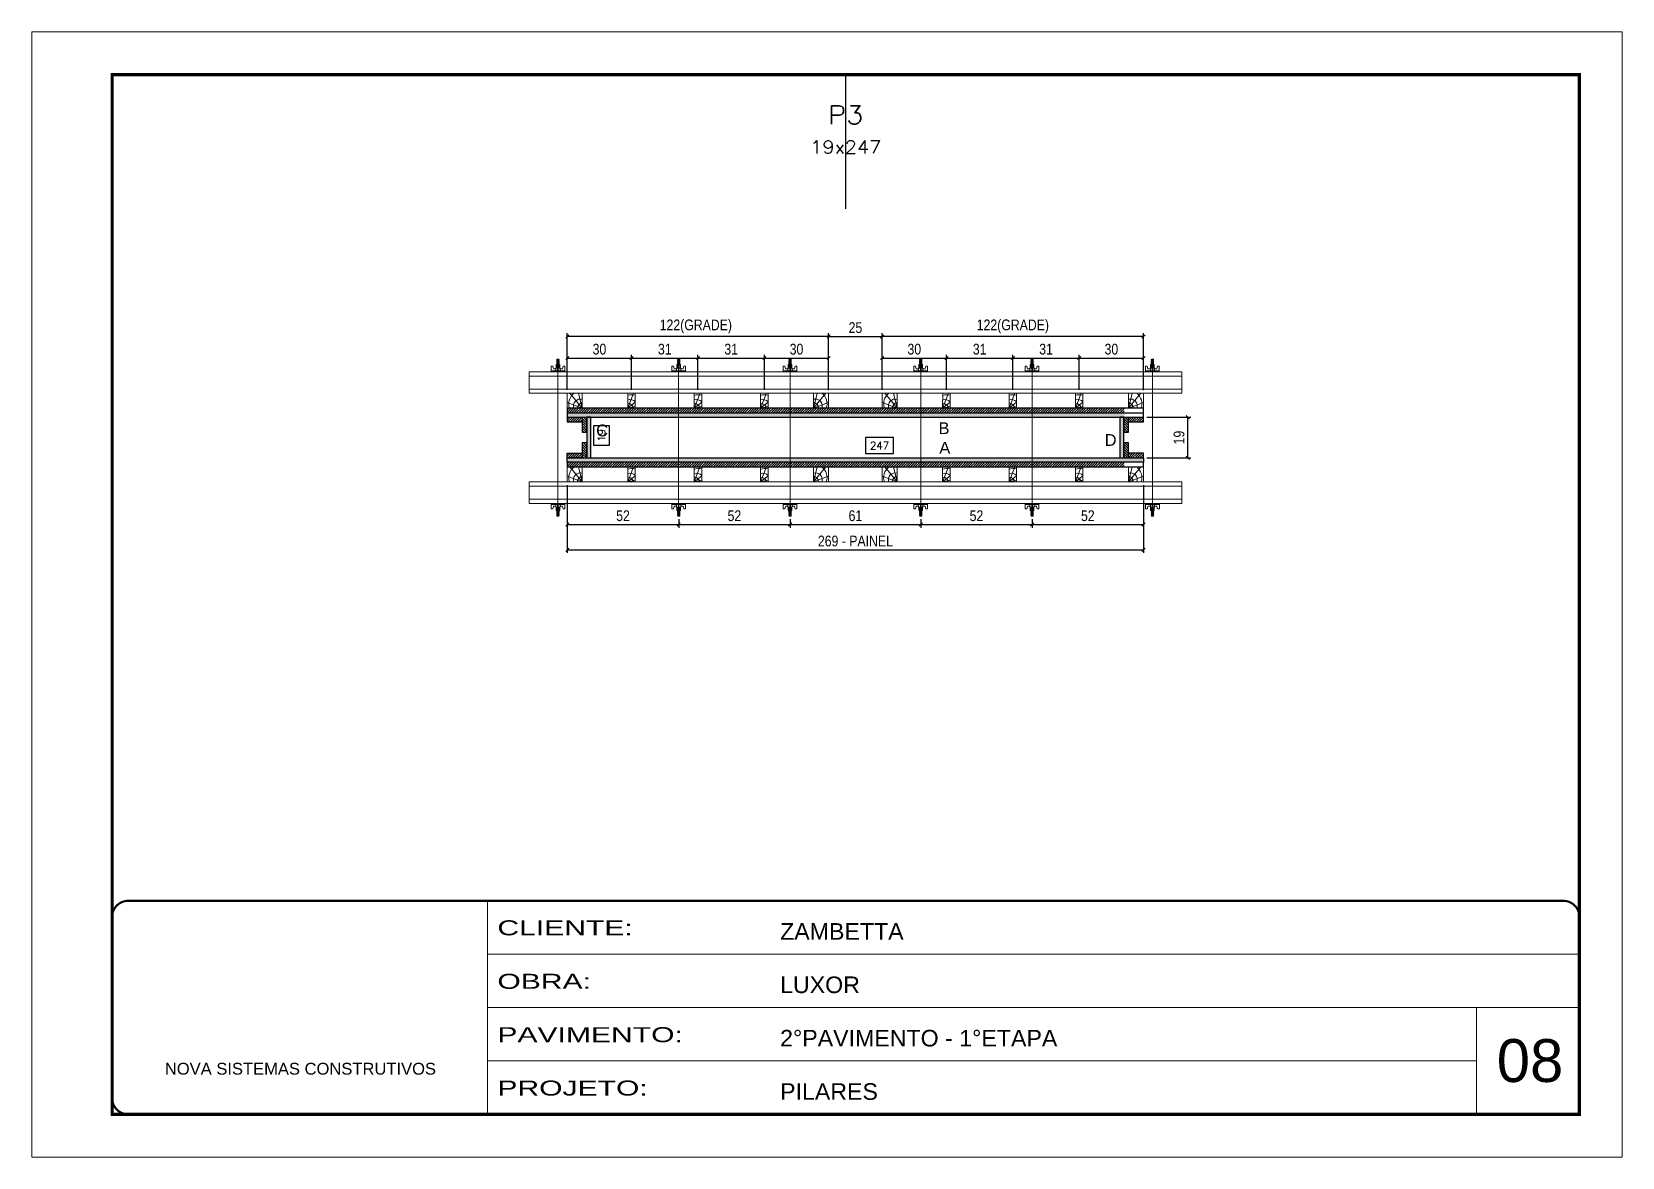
# Model space of a CAD drawing. Extents: x 14400 to 24104, y -21631 to 6985.
# Drawn here: x 19182 to 20667, y 4786 to 5836 of the extents above; entities that cross this region are included whole.
import ezdxf
from ezdxf.enums import TextEntityAlignment as Align

# ---------------------------------------------------------------- set-up
doc = ezdxf.new("R2010")
doc.units = 0
for name, pattern in [('CONTINUO', [0]), ('DASHED', [0.75, 0.5, -0.25]), ('HIDDEN', [0.375, 0.25, -0.125])]:
    doc.linetypes.add(name, pattern=pattern)
for name, color, linetype, lineweight in [('CARIMBO', 255, 'Continuous', 9), ('Folhas', 255, 'Continuous', 9), ('Hachura', 251, 'Continuous', 9), ('Madeira', 126, 'Continuous', 18), ('Perfil Metálico', 224, 'Continuous', 18), ('SARRAFO DE PRESSAO', 251, 'DASHED', 9), ('Texto Seção', 7, 'Continuous', 15)]:
    doc.layers.add(name, color=color, linetype=linetype, lineweight=lineweight)
for name, color, linetype in [('CHAPA', 1, 'Continuous'), ('COTA', 241, 'Continuous'), ('SARRAFO', 251, 'Continuous'), ('Texto de Titulo', 7, 'Continuous'), ('Texto Qtd Sarr', 242, 'Continuous'), ('TEXTO_GERAL', 7, 'Continuous')]:
    doc.layers.add(name, color=color, linetype=linetype)
doc.styles.add('ARIAL', font='arial.ttf')
doc.styles.add('COTA TECNICA 2X', font='techl___.ttf', dxfattribs={"height": 10})
doc.styles.add('ROMANS', font='romans.shx')
doc.styles.add('Tecnologia', font='')
doc.styles.get('Tecnologia').set_extended_font_data('Forgotten Futurist')
doc.dimstyles.new('SECAO PILAR', dxfattribs={"dimtxt": 10, "dimasz": 3, "dimexe": 3, "dimexo": 3, "dimgap": 3, "dimtad": 1, "dimdec": 1, "dimlfac": 0.5, "dimzin": 12, "dimdsep": 46, "dimtxsty": 'COTA TECNICA 2X', "dimblk1": 'OBLIQUE', "dimblk2": 'OBLIQUE', "dimsah": 1, "dimcen": 0.9, "dimclrd": 256, "dimclre": 256, "dimclrt": 256, "dimadec": 1, "dimazin": 3, "dimtfac": 1, "dimtdec": 1, "dimtmove": 0, "dimatfit": 3, "dimfxl": 1, "dimtolj": 1, "dimtzin": 12, "dimarcsym": 0})
doc.dimstyles.new('SECÇÃO 2', dxfattribs={"dimtxt": 7, "dimasz": 6, "dimexe": 0.18, "dimexo": 2, "dimgap": -4, "dimtad": 3, "dimdec": 1, "dimlfac": 0.5, "dimzin": 12, "dimdsep": 46, "dimtxsty": 'ROMANS', "dimblk": 'ARCHTICK', "dimcen": 0.09, "dimse1": 1, "dimse2": 1, "dimsd1": 1, "dimsd2": 1, "dimclrd": 180, "dimclre": 5, "dimclrt": 1, "dimadec": 0, "dimazin": 3, "dimtfac": 1, "dimtdec": 1, "dimtofl": 0, "dimtmove": 0, "dimatfit": 3, "dimldrblk": 'ARCHTICK', "dimfxl": 1, "dimtolj": 1, "dimtzin": 0, "dimarcsym": 0})
pattern_1 = [(225, (10558.0001, -17452.8557), (1.12253202, -1.12253202), [])]

msp = doc.modelspace()

# ---------------------------------------------------------------- texts
at = {"layer": 'CARIMBO', "style": 'ARIAL'}
msp.add_text('08', height=40, dxfattribs=at).set_placement((20549.83, 4856.3))
at = {"layer": 'TEXTO_GERAL', "style": 'ARIAL'}
for s, p in [('C', (19714.46, 5464.21)), ('B', (20033.71, 5466.3)), ('A', (20034.46, 5448.07)), ('D', (20189.31, 5455.28))]:
    msp.add_text(s, height=11, dxfattribs=at).set_placement(p, align=Align.MIDDLE_CENTER)

# ---------------------------------------------------------------- blocks, each defined once
blk = doc.blocks.new('9999999999')
at = {"color": 30, "linetype": 'CONTINUO'}
for p, q in [((98564.6, 34230.2), (98564.6, 34429.4)), ((98564.6, 34379.6), (99584, 34379.6)), ((98564.6, 34329.8), (99488, 34329.8)), ((99584, 34329.8), (99488, 34329.8)), ((99488, 34329.8), (99488, 34230.2)), ((98564.6, 34280), (99488, 34280))]:
    blk.add_line(p, q, dxfattribs=at)
at = {"color": 30, "linetype": 'CONTINUO', "const_width": 2}
blk.add_lwpolyline([(99584, 34230.2), (99584, 34414.4, 0.414214), (99569, 34429.4), (98229, 34429.4, 0.414214), (98214, 34414.4), (98214, 34245.2, 0.414214), (98229, 34230.2), (99584, 34230.2)], format="xyb", dxfattribs=at)
at = {"layer": 'Folhas'}
blk.add_lwpolyline([(98139, 34190.2), (99624, 34190.2), (99624, 35240.2), (98139, 35240.2)], close=True, dxfattribs=at)
at = {"layer": 'Folhas', "color": 30, "const_width": 3}
blk.add_lwpolyline([(98214, 34230.2), (99584, 34230.2), (99584, 35200.2), (98214, 35200.2)], close=True, dxfattribs=at)
at = {"color": 7, "linetype": 'Continuous', "ltscale": 5, "style": 'ARIAL'}
for s, height, p in [('ZAMBETTA', 15.48, (98837.7, 34393.1)), ('LUXOR', 15.48, (98837.7, 34343.3)), ('2°PAVIMENTO - 1°ETAPA', 15.483, (98837.7, 34293.5)), ('NOVA SISTEMAS CONSTRUTIVOS', 11.059, (98263.2, 34267.2)), ('PILARES', 15.48, (98837.7, 34243.7))]:
    blk.add_text(s, height=height, dxfattribs=at).set_placement(p)
at = {"layer": 'Folhas', "color": 7, "style": 'Tecnologia', "width": 1.5}
for s, p in [('CLIENTE:', (98573.7, 34397.2)), ('OBRA:', (98573.7, 34347.3)), ('PAVIMENTO:', (98573.7, 34297.5)), ('PROJETO:', (98573.7, 34247.7))]:
    blk.add_text(s, height=14, dxfattribs=at).set_placement(p)
blk = doc.blocks.new('*D683')
at = {"layer": 'COTA', "color": 180, "lineweight": -2, "transparency": 16777216}
for p, q in [((19721.4, 5468.6), (19706.4, 5468.6)), ((19706.4, 5468.6), (19706.4, 5450.6)), ((19721.4, 5450.6), (19721.4, 5468.6)), ((19706.4, 5450.6), (19721.4, 5450.6))]:
    blk.add_line(p, q, dxfattribs=at)
at = {"layer": 'Defpoints', "color": 0, "transparency": 16777216}
for p in [(19721.3, 5476.6), (19721.3, 5438.6), (19725.4, 5438.6)]:
    blk.add_point(p, dxfattribs=at)
at = {"layer": 'COTA', "color": 1, "transparency": 16777216, "insert": (19713.9, 5459.6), "char_height": 7, "attachment_point": 5, "rotation": 90, "style": 'ROMANS'}
blk.add_mtext('\\A1;19', dxfattribs=at)
blk = doc.blocks.new('_ArchTick')
at = {"color": 0, "linetype": 'ByBlock', "const_width": 0.15}
blk.add_lwpolyline([(-0.5, -0.5), (0.5, 0.5)], dxfattribs=at)
blk = doc.blocks.new('*D684')
at = {"layer": 'COTA', "color": 180, "lineweight": -2, "transparency": 16777216}
for p, q in [((19986.5, 5457.6), (19960.5, 5457.6)), ((19960.5, 5457.6), (19960.5, 5442.6)), ((19986.5, 5442.6), (19986.5, 5457.6)), ((19960.5, 5442.6), (19986.5, 5442.6))]:
    blk.add_line(p, q, dxfattribs=at)
at = {"layer": 'Defpoints', "color": 0, "transparency": 16777216}
for p in [(19704, 5438.6), (20198, 5438.6), (20198, 5438.6)]:
    blk.add_point(p, dxfattribs=at)
at = {"layer": 'COTA', "color": 1, "transparency": 16777216, "insert": (19973.5, 5450.1), "char_height": 7, "attachment_point": 5, "style": 'ROMANS'}
blk.add_mtext('\\A1;247', dxfattribs=at)
blk = doc.blocks.new('_Oblique')
at = {"color": 0, "linetype": 'ByBlock', "lineweight": -2}
blk.add_line((-0.5, -0.5), (0.5, 0.5), dxfattribs=at)
blk = doc.blocks.new('*D685')
at = {"layer": 'COTA', "lineweight": -2, "transparency": 16777216}
for p, q in [((19682, 5413.2), (19682, 5349.9)), ((20220, 5413.2), (20220, 5349.9)), ((19682, 5352.9), (20220, 5352.9))]:
    blk.add_line(p, q, dxfattribs=at)
at = {"layer": 'Defpoints', "color": 0, "transparency": 16777216}
for p in [(19682, 5416.2), (20220, 5416.2), (20220, 5352.9)]:
    blk.add_point(p, dxfattribs=at)
at = {"layer": 'COTA', "lineweight": -2, "transparency": 16777216, "xscale": 3, "yscale": 3, "zscale": 3, "rotation": 180}
blk.add_blockref('_Oblique', (19682, 5352.9), dxfattribs=at)
at = {"layer": 'COTA', "lineweight": -2, "transparency": 16777216, "xscale": 3, "yscale": 3, "zscale": 3}
blk.add_blockref('_Oblique', (20220, 5352.9), dxfattribs=at)
at = {"layer": 'COTA', "transparency": 16777216, "insert": (19951, 5361), "char_height": 10, "attachment_point": 5, "style": 'COTA TECNICA 2X'}
blk.add_mtext('\\A1;269 - PAINEL', dxfattribs=at)
blk = doc.blocks.new('*D686')
at = {"layer": 'COTA', "lineweight": -2, "transparency": 16777216}
for p, q in [((19682, 5413.2), (19682, 5373.5)), ((19682, 5376.5), (19786, 5376.5)), ((19786, 5381.4), (19786, 5373.5))]:
    blk.add_line(p, q, dxfattribs=at)
at = {"layer": 'Defpoints', "color": 0, "transparency": 16777216}
for p in [(19682, 5416.2), (19786, 5384.4), (19786, 5376.5)]:
    blk.add_point(p, dxfattribs=at)
at = {"layer": 'COTA', "lineweight": -2, "transparency": 16777216, "xscale": 3, "yscale": 3, "zscale": 3, "rotation": 180}
blk.add_blockref('_Oblique', (19682, 5376.5), dxfattribs=at)
at = {"layer": 'COTA', "lineweight": -2, "transparency": 16777216, "xscale": 3, "yscale": 3, "zscale": 3}
blk.add_blockref('_Oblique', (19786, 5376.5), dxfattribs=at)
at = {"layer": 'COTA', "transparency": 16777216, "insert": (19734, 5384.6), "char_height": 10, "attachment_point": 5, "style": 'COTA TECNICA 2X'}
blk.add_mtext('\\A1;52', dxfattribs=at)
blk = doc.blocks.new('C')
at = {"layer": 'Hachura', "color": 0}
for p, q in [((0, 3.22), (0, -3.22)), ((0.45, 3.22), (0, 3.22)), ((0.46, 3.16), (0, 3.16)), ((0.46, 3.05), (0, 3.05)), ((0.46, 2.88), (0, 2.88)), ((0, 2.75), (0, -1.16)), ((0.46, 2.65), (0, 2.65)), ((0.46, 2.23), (0, 2.23)), ((0.46, 1.51), (0, 1.51)), ((0.39, 0.49), (0.17, 0.49)), ((0.45, -3.23), (0.45, 3.22)), ((0.45, 3.22), (2.58, 3.22)), ((1.74, 0.97), (0.45, 0.97)), ((1.45, 0.1), (0.45, 0.1)), ((1.35, 1.94), (1.35, 0.96)), ((2.58, 2.39), (1.47, 2.09)), ((1.74, -0.97), (1.74, 0.97)), ((1.74, 0.97), (1.74, 0.84)), ((1.74, 0.97), (1.74, 0.84)), ((1.74, 0.84), (3.35, 0.84)), ((3.35, 0.45), (1.74, 0.45)), ((2.58, 3.22), (2.58, 2.39)), ((3.32, 0.84), (3.32, -0.84)), ((3.35, 0.84), (3.35, -0.84)), ((3.68, 0.45), (3.35, 0.45)), ((3.84, -0.52), (3.35, 0.45)), ((3.35, 0.06), (3.67, -0.57)), ((3.68, 0.45), (4.16, -0.52)), ((3.72, 0.5), (4.25, -0.57)), ((4.37, -0.55), (3.83, 0.53)), ((4.15, 0.45), (3.93, 0.45)), ((4.42, -0.52), (3.93, 0.45)), ((4.15, 0.45), (4.26, 0.45)), ((4.26, 0.45), (4.74, -0.52)), ((4.3, 0.5), (4.83, -0.57)), ((4.95, -0.55), (4.41, 0.53)), ((4.51, 0.45), (4.84, 0.45)), ((5, -0.52), (4.51, 0.45)), ((4.84, 0.45), (5.32, -0.52)), ((4.88, 0.5), (5.41, -0.57)), ((5.53, -0.55), (4.99, 0.53)), ((5.58, -0.52), (5.09, 0.45)), ((5.42, 0.45), (5.09, 0.45)), ((5.58, -0.52), (5.09, 0.45)), ((5.42, 0.45), (5.74, -0.19)), ((5.46, 0.5), (5.74, -0.07)), ((5.74, 0.19), (5.57, 0.53)), ((5.74, 0.32), (5.68, 0.45)), ((5.68, 0.45), (5.74, 0.45)), ((5.74, 0.45), (5.9, 0.29)), ((5.74, 0.45), (5.74, -0.52)), ((5.9, -0.36), (5.9, 0.29)), ((0.45, 0), (0, 0)), ((0.46, -1.52), (0, -1.52)), ((0.46, -2.23), (0, -2.23)), ((0.46, -2.65), (0, -2.65)), ((0.46, -2.88), (0, -2.88)), ((0.46, -3.05), (0, -3.05)), ((0.46, -3.16), (0, -3.16)), ((0, -3.22), (2.57, -3.22)), ((0.08, -0.48), (0.29, -0.48)), ((0.29, -0.48), (0.4, -0.48)), ((0.45, 0), (0.45, -0.97)), ((0.45, -0.16), (1.45, -0.16)), ((0.45, -0.65), (0.45, -0.32)), ((0.45, -3.23), (0.45, -0.65)), ((0.45, -0.97), (1.74, -0.97)), ((1.35, -1.94), (1.35, -0.97)), ((2.58, -2.39), (1.47, -2.1)), ((3.35, -0.32), (1.74, -0.32)), ((3.35, -0.84), (1.74, -0.84)), ((2.58, -3.23), (2.58, -2.39)), ((3.35, -0.07), (3.58, -0.52)), ((3.35, -0.52), (3.58, -0.52)), ((3.84, -0.52), (4.16, -0.52)), ((4.42, -0.52), (4.74, -0.52)), ((4.63, -0.52), (4.74, -0.52)), ((5, -0.52), (5.32, -0.52)), ((5.58, -0.52), (5.74, -0.52)), ((5.74, -0.52), (5.9, -0.36)), ((5.74, -0.52), (5.74, -0.52))]:
    blk.add_line(p, q, dxfattribs=at)
for centre, radius, start, end in [((1.52, 1.94), 0.161, 104.74356, 180), ((1.44, -0.03), 0.129, 272.69497, 87.30503), ((3.81, 0.39), 0.143, 25.56881, 154.43119), ((4.39, 0.39), 0.143, 25.56881, 154.43119), ((4.97, 0.39), 0.143, 25.56881, 154.43119), ((5.55, 0.39), 0.143, 25.56881, 154.43119), ((0.17, -0.37), 0.174, 221.74404, 317.85924), ((1.52, -1.94), 0.161, 180, 255.25644), ((3.71, -0.4), 0.174, 222.14076, 318.25596), ((4.29, -0.4), 0.174, 222.14076, 318.25596), ((4.87, -0.4), 0.174, 222.14076, 318.25596), ((5.45, -0.4), 0.174, 222.14076, 318.25596), ((5.61, -0.4), 0.174, 317.85924, 318.25596)]:
    blk.add_arc(centre, radius, start, end, dxfattribs=at)
blk = doc.blocks.new('*D687')
at = {"layer": 'COTA', "lineweight": -2, "transparency": 16777216}
for p, q in [((20012, 5381.4), (20012, 5373.5)), ((20012, 5376.5), (20116, 5376.5)), ((20116, 5381.4), (20116, 5373.5))]:
    blk.add_line(p, q, dxfattribs=at)
at = {"layer": 'Defpoints', "color": 0, "transparency": 16777216}
for p in [(20012, 5384.4), (20116, 5384.4), (20116, 5376.5)]:
    blk.add_point(p, dxfattribs=at)
at = {"layer": 'COTA', "lineweight": -2, "transparency": 16777216, "xscale": 3, "yscale": 3, "zscale": 3, "rotation": 180}
blk.add_blockref('_Oblique', (20012, 5376.5), dxfattribs=at)
at = {"layer": 'COTA', "lineweight": -2, "transparency": 16777216, "xscale": 3, "yscale": 3, "zscale": 3}
blk.add_blockref('_Oblique', (20116, 5376.5), dxfattribs=at)
at = {"layer": 'COTA', "transparency": 16777216, "insert": (20064, 5384.6), "char_height": 10, "attachment_point": 5, "style": 'COTA TECNICA 2X'}
blk.add_mtext('\\A1;52', dxfattribs=at)
blk = doc.blocks.new('*D668')
at = {"layer": 'COTA', "lineweight": -2, "transparency": 16777216}
for p, q in [((20223, 5476.6), (20264.3, 5476.6)), ((20261.3, 5438.6), (20261.3, 5476.6)), ((20223, 5438.6), (20264.3, 5438.6))]:
    blk.add_line(p, q, dxfattribs=at)
at = {"layer": 'Defpoints', "color": 0, "transparency": 16777216}
for p in [(20220, 5476.6), (20261.3, 5476.6), (20220, 5438.6)]:
    blk.add_point(p, dxfattribs=at)
at = {"layer": 'COTA', "lineweight": -2, "transparency": 16777216, "xscale": 3, "yscale": 3, "zscale": 3}
for p, rotation in [((20261.3, 5476.6), 90), ((20261.3, 5438.6), 270)]:
    blk.add_blockref('_Oblique', p, dxfattribs=dict(at, rotation=rotation))
at = {"layer": 'COTA', "transparency": 16777216, "insert": (20253.2, 5457.6), "char_height": 10, "attachment_point": 5, "rotation": 90, "style": 'COTA TECNICA 2X'}
blk.add_mtext('\\A1;19', dxfattribs=at)
blk = doc.blocks.new('*D669')
at = {"layer": 'COTA', "lineweight": -2, "transparency": 16777216}
for p, q in [((19786, 5381.4), (19786, 5373.5)), ((19786, 5376.5), (19890, 5376.5)), ((19890, 5381.4), (19890, 5373.5))]:
    blk.add_line(p, q, dxfattribs=at)
at = {"layer": 'Defpoints', "color": 0, "transparency": 16777216}
for p in [(19786, 5384.4), (19890, 5384.4), (19890, 5376.5)]:
    blk.add_point(p, dxfattribs=at)
at = {"layer": 'COTA', "lineweight": -2, "transparency": 16777216, "xscale": 3, "yscale": 3, "zscale": 3, "rotation": 180}
blk.add_blockref('_Oblique', (19786, 5376.5), dxfattribs=at)
at = {"layer": 'COTA', "lineweight": -2, "transparency": 16777216, "xscale": 3, "yscale": 3, "zscale": 3}
blk.add_blockref('_Oblique', (19890, 5376.5), dxfattribs=at)
at = {"layer": 'COTA', "transparency": 16777216, "insert": (19838, 5384.6), "char_height": 10, "attachment_point": 5, "style": 'COTA TECNICA 2X'}
blk.add_mtext('\\A1;52', dxfattribs=at)
blk = doc.blocks.new('PONTALETE')
at = {"layer": 'Madeira'}
for q in [(2.71, 7), (7, 5.76), (7, 1.74)]:
    blk.add_line((0, 0), q, dxfattribs=at)
blk.add_lwpolyline([(0, 0), (7, 0), (7, 7), (0, 7)], close=True, dxfattribs=at)
for centre, radius, start, end in [((2.04, 0.06), 6.23, 37.28179, 109.09128), ((1.09, 0.9), 3.19, 343.60304, 109.98471), ((-0.21, -0.78), 3.09, 14.63219, 86.0383)]:
    blk.add_arc(centre, radius, start, end, dxfattribs=at)
blk = doc.blocks.new('MEIO PONTALETE')
at = {"layer": 'Madeira'}
for q in [(2.71, 7), (3.5, 2.88), (3.5, 0.87)]:
    blk.add_line((0, 0), q, dxfattribs=at)
blk.add_lwpolyline([(0, 0), (3.5, 0), (3.5, 7), (0, 7)], close=True, dxfattribs=at)
for centre, radius, start, end in [((2.04, 0.06), 6.23, 76.44987, 109.09128), ((1.09, 0.9), 3.19, 40.90626, 109.98471), ((-0.21, -0.78), 3.09, 14.63219, 86.0383)]:
    blk.add_arc(centre, radius, start, end, dxfattribs=at)
blk = doc.blocks.new('*D670')
at = {"layer": 'COTA', "lineweight": -2, "transparency": 16777216}
for p, q in [((19976, 5502), (19976, 5534.8)), ((19976, 5531.8), (20036, 5531.8)), ((20036, 5502), (20036, 5534.8))]:
    blk.add_line(p, q, dxfattribs=at)
at = {"layer": 'Defpoints', "color": 0, "transparency": 16777216}
for p in [(20036, 5531.8), (19976, 5499), (20036, 5499)]:
    blk.add_point(p, dxfattribs=at)
at = {"layer": 'COTA', "lineweight": -2, "transparency": 16777216, "xscale": 3, "yscale": 3, "zscale": 3, "rotation": 180}
blk.add_blockref('_Oblique', (19976, 5531.8), dxfattribs=at)
at = {"layer": 'COTA', "lineweight": -2, "transparency": 16777216, "xscale": 3, "yscale": 3, "zscale": 3}
blk.add_blockref('_Oblique', (20036, 5531.8), dxfattribs=at)
at = {"layer": 'COTA', "transparency": 16777216, "insert": (20006, 5540), "char_height": 10, "attachment_point": 5, "style": 'COTA TECNICA 2X'}
blk.add_mtext('\\A1;30', dxfattribs=at)
blk = doc.blocks.new('*D671')
at = {"layer": 'COTA', "lineweight": -2, "transparency": 16777216}
for p, q in [((19976, 5502), (19976, 5554.9)), ((20220, 5501.9), (20220, 5554.9)), ((20220, 5551.9), (19976, 5551.9))]:
    blk.add_line(p, q, dxfattribs=at)
at = {"layer": 'Defpoints', "color": 0, "transparency": 16777216}
for p in [(19976, 5551.9), (19976, 5499), (20220, 5498.9)]:
    blk.add_point(p, dxfattribs=at)
at = {"layer": 'COTA', "lineweight": -2, "transparency": 16777216, "xscale": 3, "yscale": 3, "zscale": 3, "rotation": 180}
blk.add_blockref('_Oblique', (19976, 5551.9), dxfattribs=at)
at = {"layer": 'COTA', "lineweight": -2, "transparency": 16777216, "xscale": 3, "yscale": 3, "zscale": 3}
blk.add_blockref('_Oblique', (20220, 5551.9), dxfattribs=at)
at = {"layer": 'COTA', "transparency": 16777216, "insert": (20098, 5561.2), "char_height": 10, "attachment_point": 5, "style": 'COTA TECNICA 2X'}
blk.add_mtext('\\A1;122(GRADE)', dxfattribs=at)
blk = doc.blocks.new('*D672')
at = {"layer": 'COTA', "lineweight": -2, "transparency": 16777216}
for p, q in [((20036, 5502), (20036, 5534.8)), ((20036, 5531.8), (20098, 5531.8)), ((20098, 5502), (20098, 5534.8))]:
    blk.add_line(p, q, dxfattribs=at)
at = {"layer": 'Defpoints', "color": 0, "transparency": 16777216}
for p in [(20098, 5531.8), (20036, 5499), (20098, 5499)]:
    blk.add_point(p, dxfattribs=at)
at = {"layer": 'COTA', "lineweight": -2, "transparency": 16777216, "xscale": 3, "yscale": 3, "zscale": 3, "rotation": 180}
blk.add_blockref('_Oblique', (20036, 5531.8), dxfattribs=at)
at = {"layer": 'COTA', "lineweight": -2, "transparency": 16777216, "xscale": 3, "yscale": 3, "zscale": 3}
blk.add_blockref('_Oblique', (20098, 5531.8), dxfattribs=at)
at = {"layer": 'COTA', "transparency": 16777216, "insert": (20067, 5540), "char_height": 10, "attachment_point": 5, "style": 'COTA TECNICA 2X'}
blk.add_mtext('\\A1;31', dxfattribs=at)
blk = doc.blocks.new('*D673')
at = {"layer": 'COTA', "lineweight": -2, "transparency": 16777216}
for p, q in [((20098, 5502), (20098, 5534.8)), ((20098, 5531.8), (20160, 5531.8)), ((20160, 5502), (20160, 5534.8))]:
    blk.add_line(p, q, dxfattribs=at)
at = {"layer": 'Defpoints', "color": 0, "transparency": 16777216}
for p in [(20160, 5531.8), (20098, 5499), (20160, 5499)]:
    blk.add_point(p, dxfattribs=at)
at = {"layer": 'COTA', "lineweight": -2, "transparency": 16777216, "xscale": 3, "yscale": 3, "zscale": 3, "rotation": 180}
blk.add_blockref('_Oblique', (20098, 5531.8), dxfattribs=at)
at = {"layer": 'COTA', "lineweight": -2, "transparency": 16777216, "xscale": 3, "yscale": 3, "zscale": 3}
blk.add_blockref('_Oblique', (20160, 5531.8), dxfattribs=at)
at = {"layer": 'COTA', "transparency": 16777216, "insert": (20129, 5540), "char_height": 10, "attachment_point": 5, "style": 'COTA TECNICA 2X'}
blk.add_mtext('\\A1;31', dxfattribs=at)
blk = doc.blocks.new('*D674')
at = {"layer": 'COTA', "lineweight": -2, "transparency": 16777216}
for p, q in [((20160, 5502), (20160, 5534.8)), ((20160, 5531.8), (20220, 5531.8)), ((20220, 5502), (20220, 5534.8))]:
    blk.add_line(p, q, dxfattribs=at)
at = {"layer": 'Defpoints', "color": 0, "transparency": 16777216}
for p in [(20220, 5531.8), (20160, 5499), (20220, 5499)]:
    blk.add_point(p, dxfattribs=at)
at = {"layer": 'COTA', "lineweight": -2, "transparency": 16777216, "xscale": 3, "yscale": 3, "zscale": 3, "rotation": 180}
blk.add_blockref('_Oblique', (20160, 5531.8), dxfattribs=at)
at = {"layer": 'COTA', "lineweight": -2, "transparency": 16777216, "xscale": 3, "yscale": 3, "zscale": 3}
blk.add_blockref('_Oblique', (20220, 5531.8), dxfattribs=at)
at = {"layer": 'COTA', "transparency": 16777216, "insert": (20190, 5540), "char_height": 10, "attachment_point": 5, "style": 'COTA TECNICA 2X'}
blk.add_mtext('\\A1;30', dxfattribs=at)
blk = doc.blocks.new('*D675')
at = {"layer": 'COTA', "lineweight": -2, "transparency": 16777216}
for p, q in [((19682, 5502), (19682, 5534.8)), ((19682, 5531.8), (19742, 5531.8)), ((19742, 5502), (19742, 5534.8))]:
    blk.add_line(p, q, dxfattribs=at)
at = {"layer": 'Defpoints', "color": 0, "transparency": 16777216}
for p in [(19742, 5531.8), (19682, 5499), (19742, 5499)]:
    blk.add_point(p, dxfattribs=at)
at = {"layer": 'COTA', "lineweight": -2, "transparency": 16777216, "xscale": 3, "yscale": 3, "zscale": 3, "rotation": 180}
blk.add_blockref('_Oblique', (19682, 5531.8), dxfattribs=at)
at = {"layer": 'COTA', "lineweight": -2, "transparency": 16777216, "xscale": 3, "yscale": 3, "zscale": 3}
blk.add_blockref('_Oblique', (19742, 5531.8), dxfattribs=at)
at = {"layer": 'COTA', "transparency": 16777216, "insert": (19712, 5540), "char_height": 10, "attachment_point": 5, "style": 'COTA TECNICA 2X'}
blk.add_mtext('\\A1;30', dxfattribs=at)
blk = doc.blocks.new('*D676')
at = {"layer": 'COTA', "lineweight": -2, "transparency": 16777216}
for p, q in [((19682, 5502), (19682, 5554.9)), ((19926, 5501.9), (19926, 5554.9)), ((19926, 5551.9), (19682, 5551.9))]:
    blk.add_line(p, q, dxfattribs=at)
at = {"layer": 'Defpoints', "color": 0, "transparency": 16777216}
for p in [(19682, 5551.9), (19682, 5499), (19926, 5498.9)]:
    blk.add_point(p, dxfattribs=at)
at = {"layer": 'COTA', "lineweight": -2, "transparency": 16777216, "xscale": 3, "yscale": 3, "zscale": 3, "rotation": 180}
blk.add_blockref('_Oblique', (19682, 5551.9), dxfattribs=at)
at = {"layer": 'COTA', "lineweight": -2, "transparency": 16777216, "xscale": 3, "yscale": 3, "zscale": 3}
blk.add_blockref('_Oblique', (19926, 5551.9), dxfattribs=at)
at = {"layer": 'COTA', "transparency": 16777216, "insert": (19802, 5561.2), "char_height": 10, "attachment_point": 5, "style": 'COTA TECNICA 2X'}
blk.add_mtext('\\A1;122(GRADE)', dxfattribs=at)
blk = doc.blocks.new('*D677')
at = {"layer": 'COTA', "lineweight": -2, "transparency": 16777216}
for p, q in [((19742, 5502), (19742, 5534.8)), ((19742, 5531.8), (19804, 5531.8)), ((19804, 5502), (19804, 5534.8))]:
    blk.add_line(p, q, dxfattribs=at)
at = {"layer": 'Defpoints', "color": 0, "transparency": 16777216}
for p in [(19804, 5531.8), (19742, 5499), (19804, 5499)]:
    blk.add_point(p, dxfattribs=at)
at = {"layer": 'COTA', "lineweight": -2, "transparency": 16777216, "xscale": 3, "yscale": 3, "zscale": 3, "rotation": 180}
blk.add_blockref('_Oblique', (19742, 5531.8), dxfattribs=at)
at = {"layer": 'COTA', "lineweight": -2, "transparency": 16777216, "xscale": 3, "yscale": 3, "zscale": 3}
blk.add_blockref('_Oblique', (19804, 5531.8), dxfattribs=at)
at = {"layer": 'COTA', "transparency": 16777216, "insert": (19773, 5540), "char_height": 10, "attachment_point": 5, "style": 'COTA TECNICA 2X'}
blk.add_mtext('\\A1;31', dxfattribs=at)
blk = doc.blocks.new('*D678')
at = {"layer": 'COTA', "lineweight": -2, "transparency": 16777216}
for p, q in [((19804, 5502), (19804, 5534.8)), ((19804, 5531.8), (19866, 5531.8)), ((19866, 5502), (19866, 5534.8))]:
    blk.add_line(p, q, dxfattribs=at)
at = {"layer": 'Defpoints', "color": 0, "transparency": 16777216}
for p in [(19866, 5531.8), (19804, 5499), (19866, 5499)]:
    blk.add_point(p, dxfattribs=at)
at = {"layer": 'COTA', "lineweight": -2, "transparency": 16777216, "xscale": 3, "yscale": 3, "zscale": 3, "rotation": 180}
blk.add_blockref('_Oblique', (19804, 5531.8), dxfattribs=at)
at = {"layer": 'COTA', "lineweight": -2, "transparency": 16777216, "xscale": 3, "yscale": 3, "zscale": 3}
blk.add_blockref('_Oblique', (19866, 5531.8), dxfattribs=at)
at = {"layer": 'COTA', "transparency": 16777216, "insert": (19835, 5540), "char_height": 10, "attachment_point": 5, "style": 'COTA TECNICA 2X'}
blk.add_mtext('\\A1;31', dxfattribs=at)
blk = doc.blocks.new('*D679')
at = {"layer": 'COTA', "lineweight": -2, "transparency": 16777216}
for p, q in [((19866, 5502), (19866, 5534.8)), ((19866, 5531.8), (19926, 5531.8)), ((19926, 5502), (19926, 5534.8))]:
    blk.add_line(p, q, dxfattribs=at)
at = {"layer": 'Defpoints', "color": 0, "transparency": 16777216}
for p in [(19926, 5531.8), (19866, 5499), (19926, 5499)]:
    blk.add_point(p, dxfattribs=at)
at = {"layer": 'COTA', "lineweight": -2, "transparency": 16777216, "xscale": 3, "yscale": 3, "zscale": 3, "rotation": 180}
blk.add_blockref('_Oblique', (19866, 5531.8), dxfattribs=at)
at = {"layer": 'COTA', "lineweight": -2, "transparency": 16777216, "xscale": 3, "yscale": 3, "zscale": 3}
blk.add_blockref('_Oblique', (19926, 5531.8), dxfattribs=at)
at = {"layer": 'COTA', "transparency": 16777216, "insert": (19896, 5540), "char_height": 10, "attachment_point": 5, "style": 'COTA TECNICA 2X'}
blk.add_mtext('\\A1;30', dxfattribs=at)
blk = doc.blocks.new('*D680')
at = {"layer": 'COTA', "lineweight": -2, "transparency": 16777216}
for p, q in [((19926, 5501.9), (19926, 5554.9)), ((19976, 5502), (19976, 5554.9)), ((19926, 5551.9), (19976, 5551.9))]:
    blk.add_line(p, q, dxfattribs=at)
at = {"layer": 'Defpoints', "color": 0, "transparency": 16777216}
for p in [(19976, 5551.9), (19926, 5498.9), (19976, 5499)]:
    blk.add_point(p, dxfattribs=at)
at = {"layer": 'COTA', "lineweight": -2, "transparency": 16777216, "xscale": 3, "yscale": 3, "zscale": 3, "rotation": 180}
blk.add_blockref('_Oblique', (19926, 5551.9), dxfattribs=at)
at = {"layer": 'COTA', "lineweight": -2, "transparency": 16777216, "xscale": 3, "yscale": 3, "zscale": 3}
blk.add_blockref('_Oblique', (19976, 5551.9), dxfattribs=at)
at = {"layer": 'COTA', "transparency": 16777216, "insert": (19951, 5560.1), "char_height": 10, "attachment_point": 5, "style": 'COTA TECNICA 2X'}
blk.add_mtext('\\A1;25', dxfattribs=at)
blk = doc.blocks.new('*D681')
at = {"layer": 'COTA', "lineweight": -2, "transparency": 16777216}
for p, q in [((20219.9, 5413.2), (20219.9, 5373.5)), ((20116, 5381.4), (20116, 5373.5)), ((20116, 5376.5), (20219.9, 5376.5))]:
    blk.add_line(p, q, dxfattribs=at)
at = {"layer": 'Defpoints', "color": 0, "transparency": 16777216}
for p in [(20219.9, 5416.2), (20116, 5384.4), (20219.9, 5376.5)]:
    blk.add_point(p, dxfattribs=at)
at = {"layer": 'COTA', "lineweight": -2, "transparency": 16777216, "xscale": 3, "yscale": 3, "zscale": 3, "rotation": 180}
blk.add_blockref('_Oblique', (20116, 5376.5), dxfattribs=at)
at = {"layer": 'COTA', "lineweight": -2, "transparency": 16777216, "xscale": 3, "yscale": 3, "zscale": 3}
blk.add_blockref('_Oblique', (20219.9, 5376.5), dxfattribs=at)
at = {"layer": 'COTA', "transparency": 16777216, "insert": (20168, 5384.6), "char_height": 10, "attachment_point": 5, "style": 'COTA TECNICA 2X'}
blk.add_mtext('\\A1;52', dxfattribs=at)
blk = doc.blocks.new('*D682')
at = {"layer": 'COTA', "lineweight": -2, "transparency": 16777216}
for p, q in [((19890, 5381.4), (19890, 5373.5)), ((19890, 5376.5), (20012, 5376.5)), ((20012, 5381.4), (20012, 5373.5))]:
    blk.add_line(p, q, dxfattribs=at)
at = {"layer": 'Defpoints', "color": 0, "transparency": 16777216}
for p in [(19890, 5384.4), (20012, 5384.4), (20012, 5376.5)]:
    blk.add_point(p, dxfattribs=at)
at = {"layer": 'COTA', "lineweight": -2, "transparency": 16777216, "xscale": 3, "yscale": 3, "zscale": 3, "rotation": 180}
blk.add_blockref('_Oblique', (19890, 5376.5), dxfattribs=at)
at = {"layer": 'COTA', "lineweight": -2, "transparency": 16777216, "xscale": 3, "yscale": 3, "zscale": 3}
blk.add_blockref('_Oblique', (20012, 5376.5), dxfattribs=at)
at = {"layer": 'COTA', "transparency": 16777216, "insert": (19951, 5384.6), "char_height": 10, "attachment_point": 5, "style": 'COTA TECNICA 2X'}
blk.add_mtext('\\A1;61', dxfattribs=at)
blk = doc.blocks.new('titulo1')
at = {"layer": 'Defpoints', "color": 252, "linetype": 'HIDDEN', "ltscale": 2}
blk.add_line((0, 0), (0, 125), dxfattribs=at)
at = {"layer": 'Defpoints', "style": 'ROMANS', "oblique": 15}
blk.add_attdef('FOLHA', text='', height=10, dxfattribs=at).set_placement((0, 15.6), align=Align.MIDDLE_CENTER)
at = {"layer": 'Texto Qtd Sarr', "color": 3, "style": 'ROMANS', "oblique": 15}
for tag, height, p in [('TITULO', 17, (0, 71.4)), ('SEÇÃO', 12, (0, 41.5))]:
    blk.add_attdef(tag, text='', height=height, dxfattribs=at).set_placement(p, align=Align.MIDDLE_CENTER)

# ---------------------------------------------------------------- dimensions: what is measured, and where the dimension line sits
at = {"layer": 'COTA'}
dim = msp.add_linear_dim(base=(19681.97, 5551.95), p1=(19925.96, 5498.94), p2=(19681.97, 5498.96), text='<>(GRADE)', dimstyle='SECAO PILAR', dxfattribs=at)
dim.commit()
dim.dimension.update_dxf_attribs({"geometry": '*D676', "text_midpoint": (19801.96, 5551.95), "dimtype": 160})
for base, p1, p2, dimstyle, picture, middle in [((19975.97, 5551.95), (19925.96, 5498.92), (19975.97, 5498.96), 'SECAO PILAR', '*D680', (19950.97, 5551.95)), ((20197.95, 5438.55), (19703.95, 5438.55), (20197.95, 5438.55), 'SECÇÃO 2', '*D684', (19973.51, 5438.55))]:
    dim = msp.add_linear_dim(base=base, p1=p1, p2=p2, dimstyle=dimstyle, dxfattribs=at)
    dim.commit()
    dim.dimension.update_dxf_attribs({"geometry": picture, "text_midpoint": middle, "dimtype": 160})
for base, p1, p2, text, picture, middle in [((19975.97, 5551.95), (20219.97, 5498.94), (19975.97, 5498.96), '<>(GRADE)', '*D671', (20097.97, 5561.17)), ((20219.95, 5352.86), (19681.95, 5416.16), (20219.95, 5416.2), '<> - PAINEL', '*D685', (19950.95, 5360.99))]:
    dim = msp.add_linear_dim(base=base, p1=p1, p2=p2, text=text, dimstyle='SECAO PILAR', dxfattribs=at)
    dim.commit()
    dim.dimension.update_dxf_attribs({"geometry": picture, "text_midpoint": middle})
for base, p1, p2, picture, middle in [((19741.97, 5531.75), (19681.97, 5498.96), (19741.97, 5498.95), '*D675', (19711.97, 5539.97)), ((19803.97, 5531.75), (19741.97, 5498.95), (19803.97, 5498.95), '*D677', (19772.97, 5539.97)), ((19865.97, 5531.75), (19803.97, 5498.95), (19865.97, 5498.95), '*D678', (19834.97, 5539.97)), ((19925.96, 5531.75), (19865.97, 5498.95), (19925.96, 5498.95), '*D679', (19895.96, 5539.97)), ((20035.97, 5531.75), (19975.97, 5498.96), (20035.97, 5498.95), '*D670', (20005.97, 5539.97)), ((20097.97, 5531.75), (20035.97, 5498.95), (20097.97, 5498.95), '*D672', (20066.97, 5539.97)), ((20159.97, 5531.75), (20097.97, 5498.95), (20159.97, 5498.95), '*D673', (20128.97, 5539.97)), ((20219.97, 5531.75), (20159.97, 5498.95), (20219.97, 5498.95), '*D674', (20189.97, 5539.97)), ((19786.02, 5376.46), (19681.95, 5416.15), (19786.02, 5384.38), '*D686', (19733.99, 5384.57)), ((20219.94, 5376.46), (20116.02, 5384.38), (20219.94, 5416.17), '*D681', (20167.98, 5384.57)), ((19890.02, 5376.46), (19786.02, 5384.38), (19890.02, 5384.38), '*D669', (19838.02, 5384.57)), ((20012.02, 5376.46), (19890.02, 5384.38), (20012.02, 5384.38), '*D682', (19951.02, 5384.57)), ((20116.02, 5376.46), (20012.02, 5384.38), (20116.02, 5384.38), '*D687', (20064.02, 5384.57))]:
    dim = msp.add_linear_dim(base=base, p1=p1, p2=p2, dimstyle='SECAO PILAR', dxfattribs=at)
    dim.commit()
    dim.dimension.update_dxf_attribs({"geometry": picture, "text_midpoint": middle})
dim = msp.add_linear_dim(base=(19725.37, 5438.55), p1=(19721.27, 5476.55), p2=(19721.27, 5438.55), angle=270, dimstyle='SECÇÃO 2', dxfattribs=at)
dim.commit()
dim.dimension.update_dxf_attribs({"geometry": '*D683', "text_midpoint": (19725.37, 5459.63), "dimtype": 160})
dim = msp.add_linear_dim(base=(20261.25, 5476.55), p1=(20219.95, 5438.55), p2=(20219.95, 5476.55), angle=90, dimstyle='SECAO PILAR', dxfattribs=at)
dim.commit()
dim.dimension.update_dxf_attribs({"geometry": '*D668', "text_midpoint": (20253.16, 5457.55)})

# ---------------------------------------------------------------- hatches: boundary and pattern name
at = {"layer": 'Hachura'}
h = msp.add_hatch(dxfattribs=at)
h.set_pattern_fill('ANSI31', color=256, scale=0.5, angle=180, style=0)
h.set_pattern_definition([(225, (10586.0001, -17444.4557), (1.12253202, -1.12253202), [])])
h.paths.add_polyline_path([(20201.95, 5484.95), (20201.95, 5480.55), (19681.95, 5480.55), (19681.95, 5484.95)])
h = msp.add_hatch(color=256, dxfattribs=at)
h.dxf.hatch_style = 1
h.paths.add_polyline_path([(20201.95, 5476.54), (20201.95, 5480.54), (19681.95, 5480.55), (19681.95, 5476.55)])
h = msp.add_hatch(dxfattribs=at)
h.set_pattern_fill('ANSI31', color=256, scale=0.5, angle=180, style=0)
h.set_pattern_definition(pattern_1)
h.paths.add_polyline_path([(19695.95, 5476.55), (19695.95, 5472.15), (19681.95, 5472.15), (19681.95, 5476.55)])
h = msp.add_hatch(dxfattribs=at)
h.set_pattern_fill('ANSI31', color=256, scale=0.5, angle=270, style=0)
h.set_pattern_definition([(315, (42591.7601, -4026.3994), (1.12253202, 1.12253202), [])])
h.paths.add_polyline_path([(19700.35, 5462.55), (19695.95, 5462.55), (19695.95, 5476.55), (19700.35, 5476.55)])
h = msp.add_hatch(color=256, dxfattribs=at)
h.dxf.hatch_style = 1
h.paths.add_polyline_path([(19700.35, 5438.55), (19703.95, 5438.55), (19703.95, 5476.55), (19700.35, 5476.55)])
h = msp.add_hatch(color=256, dxfattribs=at)
h.dxf.hatch_style = 1
h.paths.add_polyline_path([(20197.95, 5438.55), (20201.55, 5438.55), (20201.55, 5476.55), (20197.95, 5476.55)])
h = msp.add_hatch(dxfattribs=at)
h.set_pattern_fill('ANSI31', color=256, scale=0.5, angle=270, style=0)
h.set_pattern_definition([(315, (43097.3601, -4026.3994), (1.12253202, 1.12253202), [])])
h.paths.add_polyline_path([(20205.95, 5462.55), (20201.55, 5462.55), (20201.55, 5476.55), (20205.95, 5476.55)])
h = msp.add_hatch(dxfattribs=at)
h.set_pattern_fill('ANSI31', color=256, scale=0.5, angle=180, style=0)
h.set_pattern_definition([(225, (11082.0001, -17452.8557), (1.12253202, -1.12253202), [])])
h.paths.add_polyline_path([(20219.95, 5476.55), (20219.95, 5472.15), (20205.95, 5472.15), (20205.95, 5476.55)])
h = msp.add_hatch(dxfattribs=at)
h.set_pattern_fill('ANSI31', color=256, scale=0.5, angle=270, style=0)
h.set_pattern_definition([(315, (42591.7601, -4050.3994), (1.12253202, 1.12253202), [])])
h.paths.add_polyline_path([(19700.35, 5438.55), (19695.95, 5438.55), (19695.95, 5452.55), (19700.35, 5452.55)])
h = msp.add_hatch(dxfattribs=at)
h.set_pattern_fill('ANSI31', color=256, scale=0.5, angle=270, style=0)
h.set_pattern_definition([(315, (43097.3601, -4050.3994), (1.12253202, 1.12253202), [])])
h.paths.add_polyline_path([(20205.95, 5438.55), (20201.55, 5438.55), (20201.55, 5452.55), (20205.95, 5452.55)])
h = msp.add_hatch(dxfattribs=at)
h.set_pattern_fill('ANSI31', color=256, scale=0.5, angle=180, style=0)
h.set_pattern_definition(pattern_1)
h.paths.add_polyline_path([(19695.95, 5438.55), (19695.95, 5442.95), (19681.95, 5442.95), (19681.95, 5438.55)])
h = msp.add_hatch(color=256, dxfattribs=at)
h.dxf.hatch_style = 1
h.paths.add_polyline_path([(20219.95, 5438.55), (20219.95, 5434.55), (19681.95, 5434.55), (19681.95, 5438.55)])
h = msp.add_hatch(dxfattribs=at)
h.set_pattern_fill('ANSI31', color=256, scale=0.5, angle=180, style=0)
h.set_pattern_definition([(225, (10717.0001, -17452.8557), (1.12253202, -1.12253202), [])])
h.paths.add_polyline_path([(20205.95, 5438.55), (20205.95, 5442.95), (20219.95, 5442.95), (20219.95, 5438.55)])
h = msp.add_hatch(dxfattribs=at)
h.set_pattern_fill('ANSI31', color=256, scale=0.5, angle=180, style=0)
h.set_pattern_definition([(225, (10586.0001, -17494.8557), (1.12253202, -1.12253202), [])])
h.paths.add_polyline_path([(20201.95, 5434.55), (20201.95, 5430.15), (19681.95, 5430.15), (19681.95, 5434.55)])

# ---------------------------------------------------------------- linework, layer by layer
at = {"layer": 'CHAPA'}
msp.add_lwpolyline([(19681.95, 5480.55), (19681.95, 5476.55), (20219.95, 5476.55), (20219.95, 5480.55)], dxfattribs=at)
for points in [[(19700.35, 5438.55), (19703.95, 5438.55), (19703.95, 5476.55), (19700.35, 5476.55)], [(20197.95, 5438.55), (20201.55, 5438.55), (20201.55, 5476.55), (20197.95, 5476.55)], [(20219.95, 5438.55), (20219.95, 5434.55), (19681.95, 5434.55), (19681.95, 5438.55)]]:
    msp.add_lwpolyline(points, close=True, dxfattribs=at)
at = {"layer": 'Hachura'}
for p, q in [((19673.26, 5385.38), (19673.26, 5525.92)), ((19785.95, 5385.38), (19785.95, 5525.92)), ((19889.95, 5385.38), (19889.95, 5525.92)), ((20011.95, 5385.38), (20011.95, 5525.92)), ((20115.95, 5385.38), (20115.95, 5525.92)), ((20228.34, 5385.38), (20228.34, 5525.92))]:
    msp.add_line(p, q, dxfattribs=at)
at = {"layer": 'Madeira'}
for points in [[(19681.95, 5484.95), (19681.97, 5498.95), (19925.96, 5498.95), (19925.94, 5484.95)], [(19975.96, 5484.95), (19975.97, 5498.95), (20219.97, 5498.95), (20219.95, 5484.95)], [(19681.94, 5416.17), (19681.95, 5430.17), (19925.94, 5430.17), (19925.93, 5416.17)], [(19975.94, 5416.17), (19975.96, 5430.17), (20219.95, 5430.17), (20219.94, 5416.17)]]:
    msp.add_lwpolyline(points, close=True, dxfattribs=at)
at = {"layer": 'Perfil Metálico'}
for p, q in [((20255.67, 5514.89), (19646.23, 5514.89)), ((20255.67, 5502.89), (19646.23, 5502.89)), ((20255.67, 5412.15), (19646.23, 5412.15)), ((20255.67, 5400.15), (19646.23, 5400.15))]:
    msp.add_line(p, q, dxfattribs=at)
for points in [[(20255.67, 5498.95), (20255.67, 5518.95), (19646.23, 5518.89), (19646.23, 5498.89)], [(19646.23, 5416.15), (19646.23, 5396.15), (20255.67, 5396.21), (20255.67, 5416.21)]]:
    msp.add_lwpolyline(points, close=True, dxfattribs=at)
at = {"layer": 'SARRAFO'}
for points in [[(19681.95, 5480.55), (20219.95, 5480.55), (20219.95, 5484.95), (19681.95, 5484.95)], [(19695.95, 5452.55), (19695.95, 5438.55), (19700.35, 5438.55), (19700.35, 5452.55)], [(20201.55, 5452.55), (20201.55, 5438.55), (20205.95, 5438.55), (20205.95, 5452.55)], [(19681.95, 5430.15), (20219.95, 5430.15), (20219.95, 5434.55), (19681.95, 5434.55)]]:
    msp.add_lwpolyline(points, close=True, dxfattribs=at)
for points in [[(19681.95, 5476.55), (19681.95, 5472.15), (19695.95, 5472.15)], [(19695.95, 5476.55), (19695.95, 5462.55), (19700.35, 5462.55), (19700.35, 5476.55)], [(20201.55, 5476.55), (20201.55, 5462.55), (20205.95, 5462.55), (20205.95, 5476.55)], [(20205.95, 5472.15), (20219.95, 5472.15), (20219.95, 5476.55)], [(19695.95, 5438.55), (19681.95, 5438.55), (19681.95, 5442.95), (19695.95, 5442.95)], [(20205.95, 5438.55), (20219.95, 5438.55), (20219.95, 5442.95), (20205.95, 5442.95)]]:
    msp.add_lwpolyline(points, dxfattribs=at)

# ---------------------------------------------------------------- block references
at = {"layer": 'Hachura', "linetype": 'Continuous', "yscale": 2, "zscale": 2}
for p, xscale, rotation in [((19673.27, 5518.92), -2, 270), ((19785.94, 5518.92), 2, 90.00000000000001), ((19889.94, 5518.92), 2, 90.00000000000001), ((20011.94, 5518.92), 2, 90.00000000000001), ((20115.94, 5518.92), 2, 90.00000000000001), ((20228.33, 5518.92), 2, 90.00000000000001), ((19673.26, 5396.18), 2, 270), ((19785.95, 5396.18), -2, 90), ((19889.95, 5396.18), -2, 90), ((20011.95, 5396.18), -2, 90), ((20115.95, 5396.18), -2, 90), ((20228.34, 5396.18), -2, 90)]:
    msp.add_blockref('C', p, dxfattribs=dict(at, xscale=xscale, rotation=rotation))
at = {"layer": 'Madeira'}
for name, p, xscale, yscale, zscale, rotation in [('PONTALETE', (19695.95, 5484.95), 2, 2, 2, 89.93708930310329), ('MEIO PONTALETE', (19738.45, 5484.96), 1.999999997962732, 1.999999997962732, 1.999999997962732, 359.9370893031033), ('MEIO PONTALETE', (19800.45, 5484.96), 1.999999997962732, 1.999999997962732, 1.999999997962732, 359.9370893031033), ('MEIO PONTALETE', (19862.45, 5484.96), 1.999999997962732, 1.999999997962732, 1.999999997962732, 359.9370893031033), ('PONTALETE', (19911.94, 5484.97), -2, 2, 2, 269.9370893031033), ('PONTALETE', (19989.96, 5484.95), 2, 2, 2, 89.93708930310329), ('MEIO PONTALETE', (20032.46, 5484.96), 1.999999997962732, 1.999999997962732, 1.999999997962732, 359.9370893031033), ('MEIO PONTALETE', (20094.46, 5484.96), 1.999999997962732, 1.999999997962732, 1.999999997962732, 359.9370893031033), ('MEIO PONTALETE', (20156.46, 5484.96), 1.999999997962732, 1.999999997962732, 1.999999997962732, 359.9370893031033), ('PONTALETE', (20205.95, 5484.97), -2, 2, 2, 269.9370893031033), ('PONTALETE', (19695.94, 5416.16), 2, 2, 2, 89.93708930310329), ('MEIO PONTALETE', (19738.44, 5416.17), 1.999999997962732, 1.999999997962732, 1.999999997962732, 359.9370893031033), ('MEIO PONTALETE', (19800.44, 5416.17), 1.999999997962732, 1.999999997962732, 1.999999997962732, 359.9370893031033), ('MEIO PONTALETE', (19862.44, 5416.17), 1.999999997962732, 1.999999997962732, 1.999999997962732, 359.9370893031033), ('PONTALETE', (19911.93, 5416.18), -2, 2, 2, 269.9370893031033), ('PONTALETE', (19989.94, 5416.16), 2, 2, 2, 89.93708930310329), ('MEIO PONTALETE', (20032.44, 5416.17), 1.999999997962732, 1.999999997962732, 1.999999997962732, 359.9370893031033), ('MEIO PONTALETE', (20094.44, 5416.17), 1.999999997962732, 1.999999997962732, 1.999999997962732, 359.9370893031033), ('MEIO PONTALETE', (20156.44, 5416.17), 1.999999997962732, 1.999999997962732, 1.999999997962732, 359.9370893031033), ('PONTALETE', (20205.94, 5416.18), -2, 2, 2, 269.9370893031033)]:
    msp.add_blockref(name, p, dxfattribs=dict(at, xscale=xscale, yscale=yscale, zscale=zscale, rotation=rotation))
at = {"layer": 'SARRAFO DE PRESSAO', "color": 6, "linetype": 'ByBlock'}
msp.add_blockref('9999999999', (-78957.01, -29404.05), dxfattribs=at)
at = {"layer": 'Texto Seção'}
ref = msp.add_blockref('titulo1', (19941.97, 5671.15), dxfattribs=at)
ref.add_attrib('TITULO', 'P3', dxfattribs={"layer": 'Texto de Titulo', "color": 7, "height": 17, "style": 'ROMANS', "width": 1.1}).set_placement((19941.97, 5758.65), align=Align.MIDDLE_CENTER)
ref.add_attrib('SEÇÃO', '19x247', dxfattribs={"layer": 'Texto de Titulo', "color": 7, "height": 12, "style": 'ROMANS', "width": 1.1}).set_placement((19941.97, 5728.65), align=Align.MIDDLE_CENTER)

msp.set_redraw_order([(e.dxf.handle, doc.entitydb.next_handle()) for e in msp.query("TEXT MTEXT ATTDEF DIMENSION ARC_DIMENSION")])  # texts and dimensions are drawn at this point

doc.saveas('drawing.dxf')
